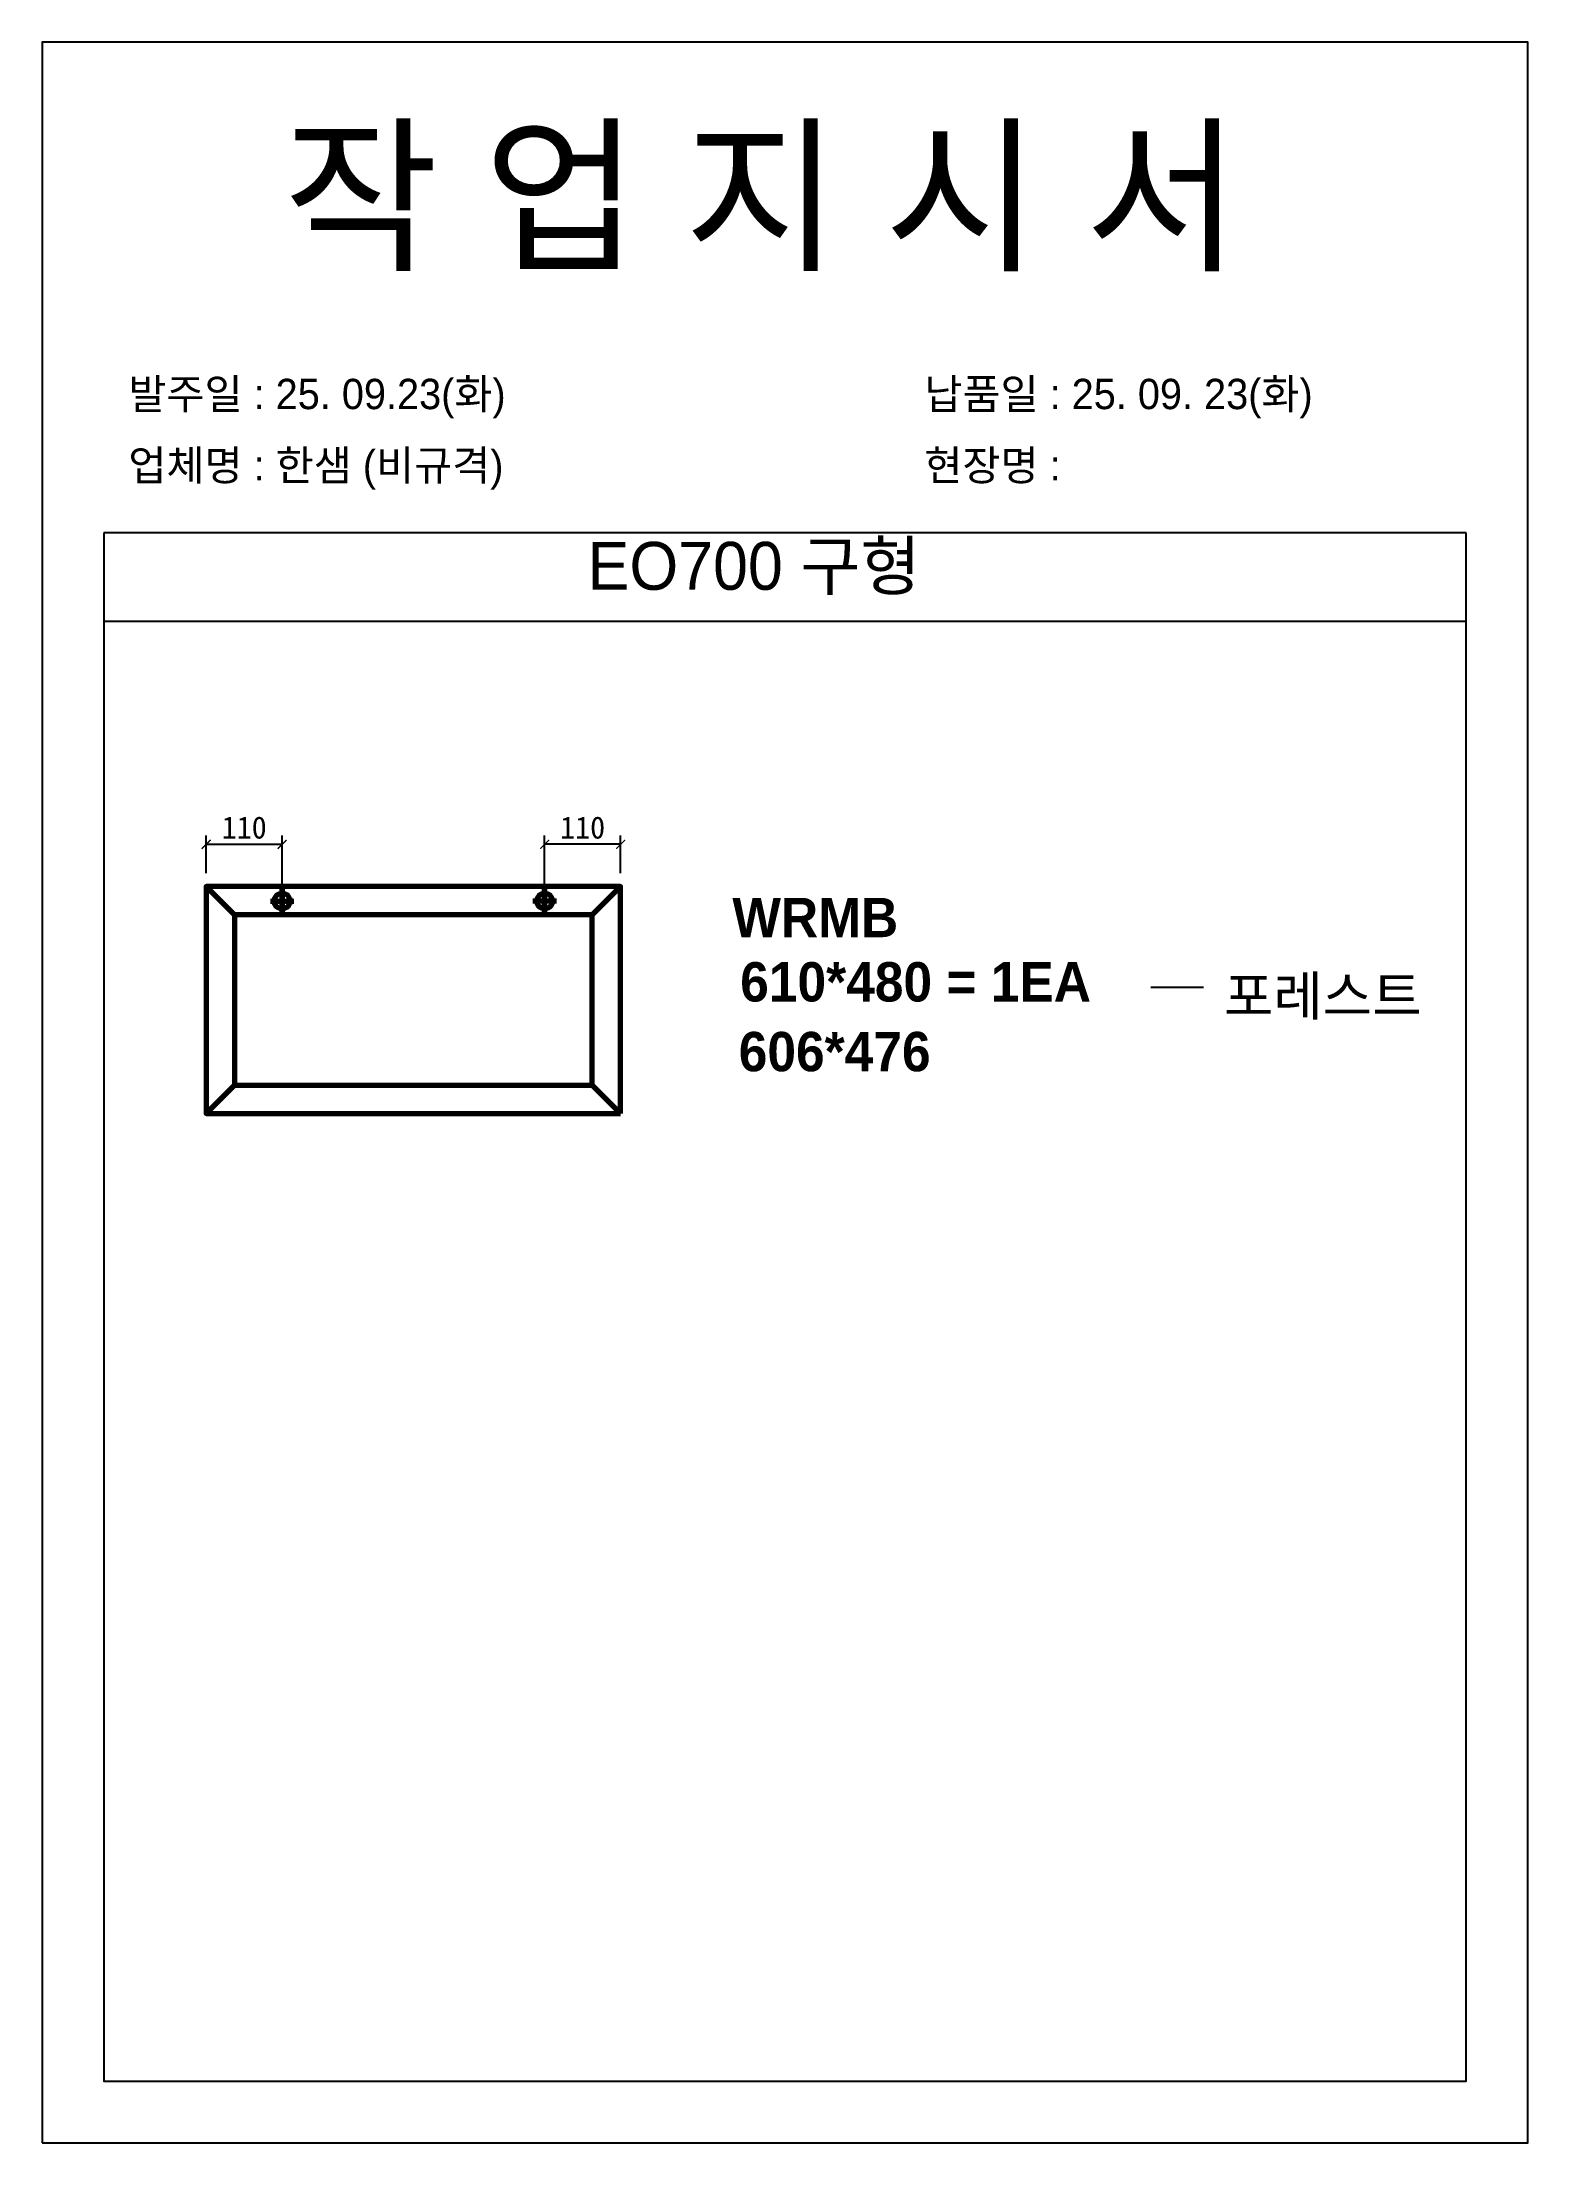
# Model space of a CAD drawing. Header units: millimetres. Extents: x -44117 to 256353, y -2095463 to 65325.
# Drawn here: x 119374 to 121054, y -341274 to -338898 of the extents above; entities that cross this region are included whole.
import ezdxf

# ---------------------------------------------------------------- set-up
doc = ezdxf.new("R2010")
doc.units = ezdxf.units.MM
doc.header["$LTSCALE"] = 10
doc.layers.add('Layer1', color=7, linetype='Continuous', lineweight=70)
doc.styles.add('MtX_Gulim', font='')
doc.styles.get('MtX_Gulim').set_extended_font_data('Gulim', bold=True)
doc.dimstyles.new('ISO-25', dxfattribs={"dimtxt": 2.5, "dimasz": 2.5, "dimexe": 1, "dimexo": 1, "dimtad": 1, "dimtxsty": 'Standard', "dimblk": 'ARCHTICK', "dimcen": 2.5, "dimadec": 0, "dimazin": 0, "dimtfac": 1, "dimtmove": 0, "dimatfit": 3, "dimfxl": 0, "dimarcsym": 0})

msp = doc.modelspace()

# ---------------------------------------------------------------- texts
at = {"linetype": 'Continuous', "style": 'MtX_Gulim'}
for s, p in [('WRMB', (120154.89303, -339910.45205)), ('610*480 = 1EA', (120163.79384, -339983.17939)), ('포레스트', (120710.7153, -339999.10325))]:
    msp.add_text(s, height=44.508282, dxfattribs=at).set_placement(p)
at = {"color": 242, "linetype": 'Continuous', "true_color": 0xcd2027, "style": 'MtX_Gulim'}
msp.add_text('606*476', height=44.508282, dxfattribs=at).set_placement((120162.13696, -340062.06064))
at = {"attachment_point": 1}
for s, width, gutter_width, heights, insert, char_height in [('{\\fGulim|b0|i0|c129|p50;작 업 지 시 서}', 3307.3198183, 12.5, [-155.84554], (119647.24571, -339002.23558), 140), ('{\\fGulim|b0|i0|c129|p50;발주일 : 25. 09.23(화)}', 3307.3198183, 12.5, [34.50412], (119472.03635, -339278.956), 34.3), ('{\\fGulim|b0|i0|c129|p50;납품일 : 25. 09. 23(화)}', 3307.3198183, 12.5, [37.67976], (120372.01433, -339278.956), 34.3), ('{\\fGulim|b0|i0|c129|p50;업체명 : 한샘 (비규격)}', 3307.3198183, 12.5, [36.11279], (119472.03635, -339359.61218), 34.3), ('{\\fGulim|b0|i0|c129|p50;현장명 : }', 3307.3198183, 12.5, [-38.2735], (120372.01433, -339359.61218), 34.3), ('{\\fGulim|b0|i0|c129|p50;EO700 구형}', 5224.9748335, 19.74777, [57.05176], (119991.28379, -339463.37713), 54.1878762)]:
    msp.add_mtext_dynamic_manual_height_columns(s, width=width, gutter_width=gutter_width, heights=heights, dxfattribs=dict(at, insert=insert, char_height=char_height))

# ---------------------------------------------------------------- blocks, each defined once
blk = doc.blocks.new('_ArchTick')
at = {"color": 0, "linetype": 'ByBlock', "const_width": 0.15}
blk.add_lwpolyline([(-0.5, -0.5), (0.5, 0.5)], dxfattribs=at)
blk = doc.blocks.new('*D3472')
at = {"color": 0, "lineweight": -2}
for p, q in [((119560, -339838.2), (119560, -339795.4)), ((119560, -339805.4), (119645.9, -339805.4)), ((119645.9, -339854.6), (119645.9, -339795.4))]:
    blk.add_line(p, q, dxfattribs=at)
at = {"layer": 'Defpoints', "color": 0}
for p in [(119645.9, -339805.4), (119560, -339853.2), (119645.9, -339869.6)]:
    blk.add_point(p, dxfattribs=at)
at = {"color": 0, "lineweight": -2, "xscale": 10, "yscale": 10, "zscale": 10, "rotation": 180}
blk.add_blockref('_ArchTick', (119560, -339805.4), dxfattribs=at)
at = {"color": 0, "lineweight": -2, "xscale": 10, "yscale": 10, "zscale": 10}
blk.add_blockref('_ArchTick', (119645.9, -339805.4), dxfattribs=at)
at = {"color": 0, "insert": (119603, -339786.6), "char_height": 25, "attachment_point": 5}
blk.add_mtext('110', dxfattribs=at)
blk = doc.blocks.new('*D3473')
at = {"color": 0, "lineweight": -2}
for p, q in [((119942.7, -339854.6), (119942.7, -339795.4)), ((120028.6, -339805.4), (119942.7, -339805.4)), ((120028.6, -339838.2), (120028.6, -339795.4))]:
    blk.add_line(p, q, dxfattribs=at)
at = {"layer": 'Defpoints', "color": 0}
for p in [(119942.7, -339805.4), (120028.6, -339853.2), (119942.7, -339869.6)]:
    blk.add_point(p, dxfattribs=at)
at = {"color": 0, "lineweight": -2, "xscale": 10, "yscale": 10, "zscale": 10, "rotation": 180}
blk.add_blockref('_ArchTick', (119942.7, -339805.4), dxfattribs=at)
at = {"color": 0, "lineweight": -2, "xscale": 10, "yscale": 10, "zscale": 10}
blk.add_blockref('_ArchTick', (120028.6, -339805.4), dxfattribs=at)
at = {"color": 0, "insert": (119985.6, -339786.6), "char_height": 25, "attachment_point": 5}
blk.add_mtext('110', dxfattribs=at)

# ---------------------------------------------------------------- dimensions: what is measured, and where the dimension line sits
dim = msp.add_linear_dim(base=(119645.90162, -339805.37756), p1=(119560.03137, -339853.23385), p2=(119645.90162, -339869.60889), angle=180, text='110', dimstyle='ISO-25', override={"dimscale": 10, "dimasz": 1, "dimexo": 1.5, "dimtxsty": 'Standard'})
dim.commit()
dim.dimension.update_dxf_attribs({"geometry": '*D3472', "text_midpoint": (119602.9665, -339786.62756)})
dim = msp.add_linear_dim(base=(119942.69865, -339805.37756), p1=(120028.56889, -339853.23385), p2=(119942.69865, -339869.60889), text='110', dimstyle='ISO-25', override={"dimscale": 10, "dimasz": 1, "dimexo": 1.5, "dimtxsty": 'Standard'})
dim.commit()
dim.dimension.update_dxf_attribs({"geometry": '*D3473', "text_midpoint": (119985.63377, -339786.62756)})

# ---------------------------------------------------------------- linework, layer by layer
for p, q in [((120984.4391, -339453.24279), (119444.4391, -339453.24279)), ((120984.4391, -339553.24279), (119444.4391, -339553.24279)), ((120628.18905, -339967.10767), (120687.50479, -339967.10767))]:
    msp.add_line(p, q)
msp.add_lwpolyline([(119374.4391, -341274.07307), (121054.4391, -341274.07307), (121054.4391, -338898.07307), (119374.4391, -338898.07307)], close=True)
msp.add_lwpolyline([(119444.4391, -339453.24279), (119444.4391, -341204.07307), (120984.4391, -341204.07307), (120984.4391, -339453.24279)])
at = {"layer": 'Layer1'}
for p, q in [((119592.0947, -339885.29717), (119560.03137, -339853.23385)), ((120028.56889, -339853.23385), (119996.50557, -339885.29717)), ((119996.50557, -339885.29717), (120028.56889, -339853.23385)), ((119632.57414, -339869.60889), (119659.2291, -339869.60889)), ((119956.02613, -339869.60889), (119929.37117, -339869.60889)), ((119592.0947, -340077.67712), (119560.03137, -340109.74044)), ((120028.56889, -340109.74044), (119996.50557, -340077.67712))]:
    msp.add_line(p, q, dxfattribs=at)
for points in [[(120028.56889, -340109.74044), (120028.56889, -339853.23385), (119560.03137, -339853.23385), (119560.03137, -340109.74044)], [(119645.90162, -339856.28141), (119645.90162, -339882.93637)], [(119942.69865, -339856.28141), (119942.69865, -339882.93637)], [(119996.50557, -340077.67712), (119996.50557, -339885.29717), (119592.0947, -339885.29717), (119592.0947, -340077.67712)]]:
    msp.add_lwpolyline(points, close=True, dxfattribs=at)
for centre in [(119645.90162, -339869.60889), (119942.69865, -339869.60889)]:
    msp.add_circle(centre, 8.88499, dxfattribs=at)

msp.set_redraw_order([(e.dxf.handle, doc.entitydb.next_handle()) for e in msp.query("TEXT MTEXT ATTDEF DIMENSION ARC_DIMENSION")])  # texts and dimensions are drawn at this point

doc.saveas('drawing.dxf')
